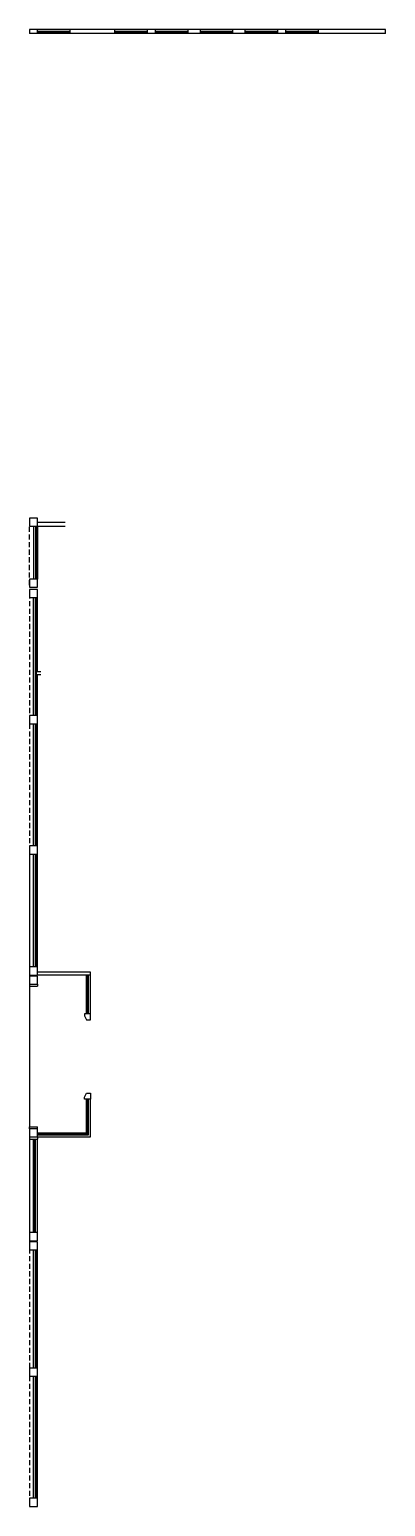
# Model space of a CAD drawing. Header units: metres. Extents: x 51 to 18146, y -212 to 18074.
# Drawn here: x 98.7 to 116.2, y 514.2 to 586.8 of the extents above; entities that cross this region are included whole.
import ezdxf

# ---------------------------------------------------------------- set-up
doc = ezdxf.new("R2010")
doc.units = ezdxf.units.M
doc.linetypes.add('HIDDEN', pattern=[0.375, 0.25, -0.125])
doc.layers.get('0').update_dxf_attribs({"color": 250})
for name, color, linetype in [('AY', 1, 'Continuous'), ('COL', 2, 'Continuous'), ('PA', 7, 'Continuous'), ('VE', 5, 'Continuous')]:
    doc.layers.add(name, color=color, linetype=linetype)
doc.layers.get('0').freeze()

# ---------------------------------------------------------------- blocks, each defined once
blk = doc.blocks.new('-COL40-')
at = {"color": 0}
blk.add_lwpolyline([(-0.2, 0.2), (-0.2, -0.2), (0.2, -0.2), (0.2, 0.2)], close=True, dxfattribs=at)

msp = doc.modelspace()

# ---------------------------------------------------------------- linework, layer by layer
at = {"layer": 'AY', "color": 0, "linetype": 'HIDDEN'}
for p, q in [((98.744, 559.466), (98.744, 562.366)), ((98.744, 559.066), (98.744, 553.066)), ((98.744, 552.666), (98.744, 546.666)), ((98.744, 527.266), (98.744, 521.016)), ((98.744, 520.616), (98.744, 514.616))]:
    msp.add_line(p, q, dxfattribs=at)
at = {"layer": 'AY', "color": 0}
for p, q in [((98.744, 546.266), (98.744, 540.266)), ((98.744, 539.766), (98.744, 532.866)), ((98.744, 532.266), (98.744, 527.666))]:
    msp.add_line(p, q, dxfattribs=at)
at = {"layer": 'PA', "color": 0}
for p, q in [((99.144, 586.766), (98.744, 586.766)), ((98.744, 586.766), (98.744, 586.566)), ((99.144, 586.566), (98.744, 586.566)), ((99.144, 586.566), (99.144, 586.766)), ((102.944, 586.766), (100.744, 586.766)), ((100.744, 586.566), (100.744, 586.766)), ((102.944, 586.566), (100.744, 586.566)), ((102.944, 586.566), (102.944, 586.766)), ((104.544, 586.566), (104.544, 586.766)), ((104.944, 586.766), (104.544, 586.766)), ((104.944, 586.566), (104.544, 586.566)), ((104.944, 586.566), (104.944, 586.766)), ((106.544, 586.566), (106.544, 586.766)), ((107.144, 586.766), (106.544, 586.766)), ((107.144, 586.566), (106.544, 586.566)), ((107.144, 586.566), (107.144, 586.766)), ((109.344, 586.766), (108.744, 586.766)), ((108.744, 586.566), (108.744, 586.766)), ((109.344, 586.566), (108.744, 586.566)), ((109.344, 586.566), (109.344, 586.766)), ((110.944, 586.566), (110.944, 586.766)), ((111.344, 586.766), (110.944, 586.766)), ((111.344, 586.566), (110.944, 586.566)), ((111.344, 586.566), (111.344, 586.766)), ((116.244, 586.766), (112.944, 586.766)), ((112.944, 586.566), (112.944, 586.766)), ((116.244, 586.566), (112.944, 586.566)), ((116.244, 586.766), (113.922, 586.766)), ((116.244, 586.566), (113.922, 586.566)), ((116.244, 586.566), (116.244, 586.766)), ((99.144, 562.566), (100.494, 562.566)), ((99.144, 562.366), (100.494, 562.366)), ((99.094, 555.066), (99.094, 555.216)), ((99.294, 555.216), (99.094, 555.216)), ((99.294, 555.066), (99.094, 555.066)), ((98.744, 539.866), (98.744, 539.766)), ((101.744, 540.466), (99.144, 540.466)), ((101.744, 540.316), (99.144, 540.316)), ((99.144, 539.866), (99.144, 539.766)), ((101.744, 540.316), (101.744, 540.466)), ((98.744, 539.766), (99.144, 539.766)), ((98.744, 532.866), (99.144, 532.866)), ((98.744, 532.766), (98.744, 532.866)), ((99.144, 532.766), (99.144, 532.866)), ((98.744, 532.366), (98.744, 532.266)), ((98.744, 532.266), (99.144, 532.266)), ((99.144, 532.366), (99.144, 532.266))]:
    msp.add_line(p, q, dxfattribs=at)
at = {"layer": 'PA', "color": 15}
for points in [[(101.744, 538.416), (101.444, 538.416), (101.444, 538.316), (101.544, 538.116), (101.744, 538.116)], [(101.744, 534.216), (101.444, 534.216), (101.444, 534.316), (101.544, 534.516), (101.744, 534.516)]]:
    msp.add_lwpolyline(points, close=True, dxfattribs=at)
at = {"layer": 'VE', "color": 0}
for p, q in [((100.744, 586.766), (99.144, 586.766)), ((100.744, 586.666), (99.144, 586.666)), ((100.744, 586.616), (99.144, 586.616)), ((100.744, 586.566), (99.144, 586.566)), ((104.544, 586.766), (102.944, 586.766)), ((104.544, 586.666), (102.944, 586.666)), ((104.544, 586.616), (102.944, 586.616)), ((104.544, 586.566), (102.944, 586.566)), ((106.544, 586.766), (104.944, 586.766)), ((106.544, 586.666), (104.944, 586.666)), ((106.544, 586.616), (104.944, 586.616)), ((106.544, 586.566), (104.944, 586.566)), ((108.744, 586.766), (107.144, 586.766)), ((108.744, 586.666), (107.144, 586.666)), ((108.744, 586.616), (107.144, 586.616)), ((108.744, 586.566), (107.144, 586.566)), ((110.944, 586.766), (109.344, 586.766)), ((110.944, 586.666), (109.344, 586.666)), ((110.944, 586.616), (109.344, 586.616)), ((110.944, 586.566), (109.344, 586.566)), ((112.944, 586.766), (111.344, 586.766)), ((112.944, 586.666), (111.344, 586.666)), ((112.944, 586.616), (111.344, 586.616)), ((112.944, 586.566), (111.344, 586.566)), ((98.944, 562.366), (98.944, 559.766)), ((99.044, 562.366), (99.044, 559.766)), ((99.094, 562.366), (99.094, 559.766)), ((99.144, 562.366), (99.144, 559.766)), ((98.944, 553.066), (98.944, 558.866)), ((99.044, 553.066), (99.044, 558.866)), ((99.094, 553.066), (99.094, 558.866)), ((99.144, 555.216), (99.144, 558.866)), ((99.144, 553.066), (99.144, 555.066)), ((98.944, 546.666), (98.944, 552.666)), ((99.044, 546.666), (99.044, 552.666)), ((99.094, 546.666), (99.094, 552.666)), ((99.144, 546.666), (99.144, 552.666)), ((98.944, 540.716), (98.944, 546.266)), ((99.044, 540.716), (99.044, 546.266)), ((99.094, 540.716), (99.094, 546.266)), ((99.144, 540.716), (99.144, 546.266)), ((101.544, 538.416), (101.544, 540.316)), ((101.594, 538.416), (101.594, 540.316)), ((101.644, 538.416), (101.644, 540.316)), ((101.744, 538.416), (101.744, 540.316)), ((101.544, 538.116), (101.744, 538.116)), ((101.544, 534.516), (101.744, 534.516)), ((101.544, 532.566), (101.544, 534.216)), ((101.594, 532.516), (101.594, 534.216)), ((101.644, 532.466), (101.644, 534.216)), ((101.744, 532.366), (101.744, 534.216)), ((99.144, 532.566), (101.544, 532.566)), ((98.944, 527.666), (98.944, 532.266)), ((98.994, 527.666), (98.994, 532.266)), ((99.044, 527.666), (99.044, 532.266)), ((99.144, 532.516), (101.594, 532.516)), ((99.144, 532.466), (101.644, 532.466)), ((99.144, 532.366), (101.744, 532.366)), ((99.144, 527.666), (99.144, 532.266)), ((98.944, 521.016), (98.944, 526.816)), ((99.044, 521.016), (99.044, 526.816)), ((99.094, 521.016), (99.094, 526.816)), ((99.144, 521.016), (99.144, 526.816)), ((98.944, 514.616), (98.944, 520.616)), ((99.044, 514.616), (99.044, 520.616)), ((99.094, 514.616), (99.094, 520.616)), ((99.144, 514.616), (99.144, 520.616))]:
    msp.add_line(p, q, dxfattribs=at)

# ---------------------------------------------------------------- block references
at = {"layer": 'COL', "color": 0}
for p in [(98.944, 562.566), (98.944, 559.566), (98.944, 559.066), (98.944, 552.866), (98.944, 546.466), (98.944, 540.516), (98.944, 540.066), (98.944, 532.566), (98.944, 527.466), (98.944, 527.016), (98.944, 520.816), (98.944, 514.416)]:
    msp.add_blockref('-COL40-', p, dxfattribs=at)

doc.saveas('drawing.dxf')
